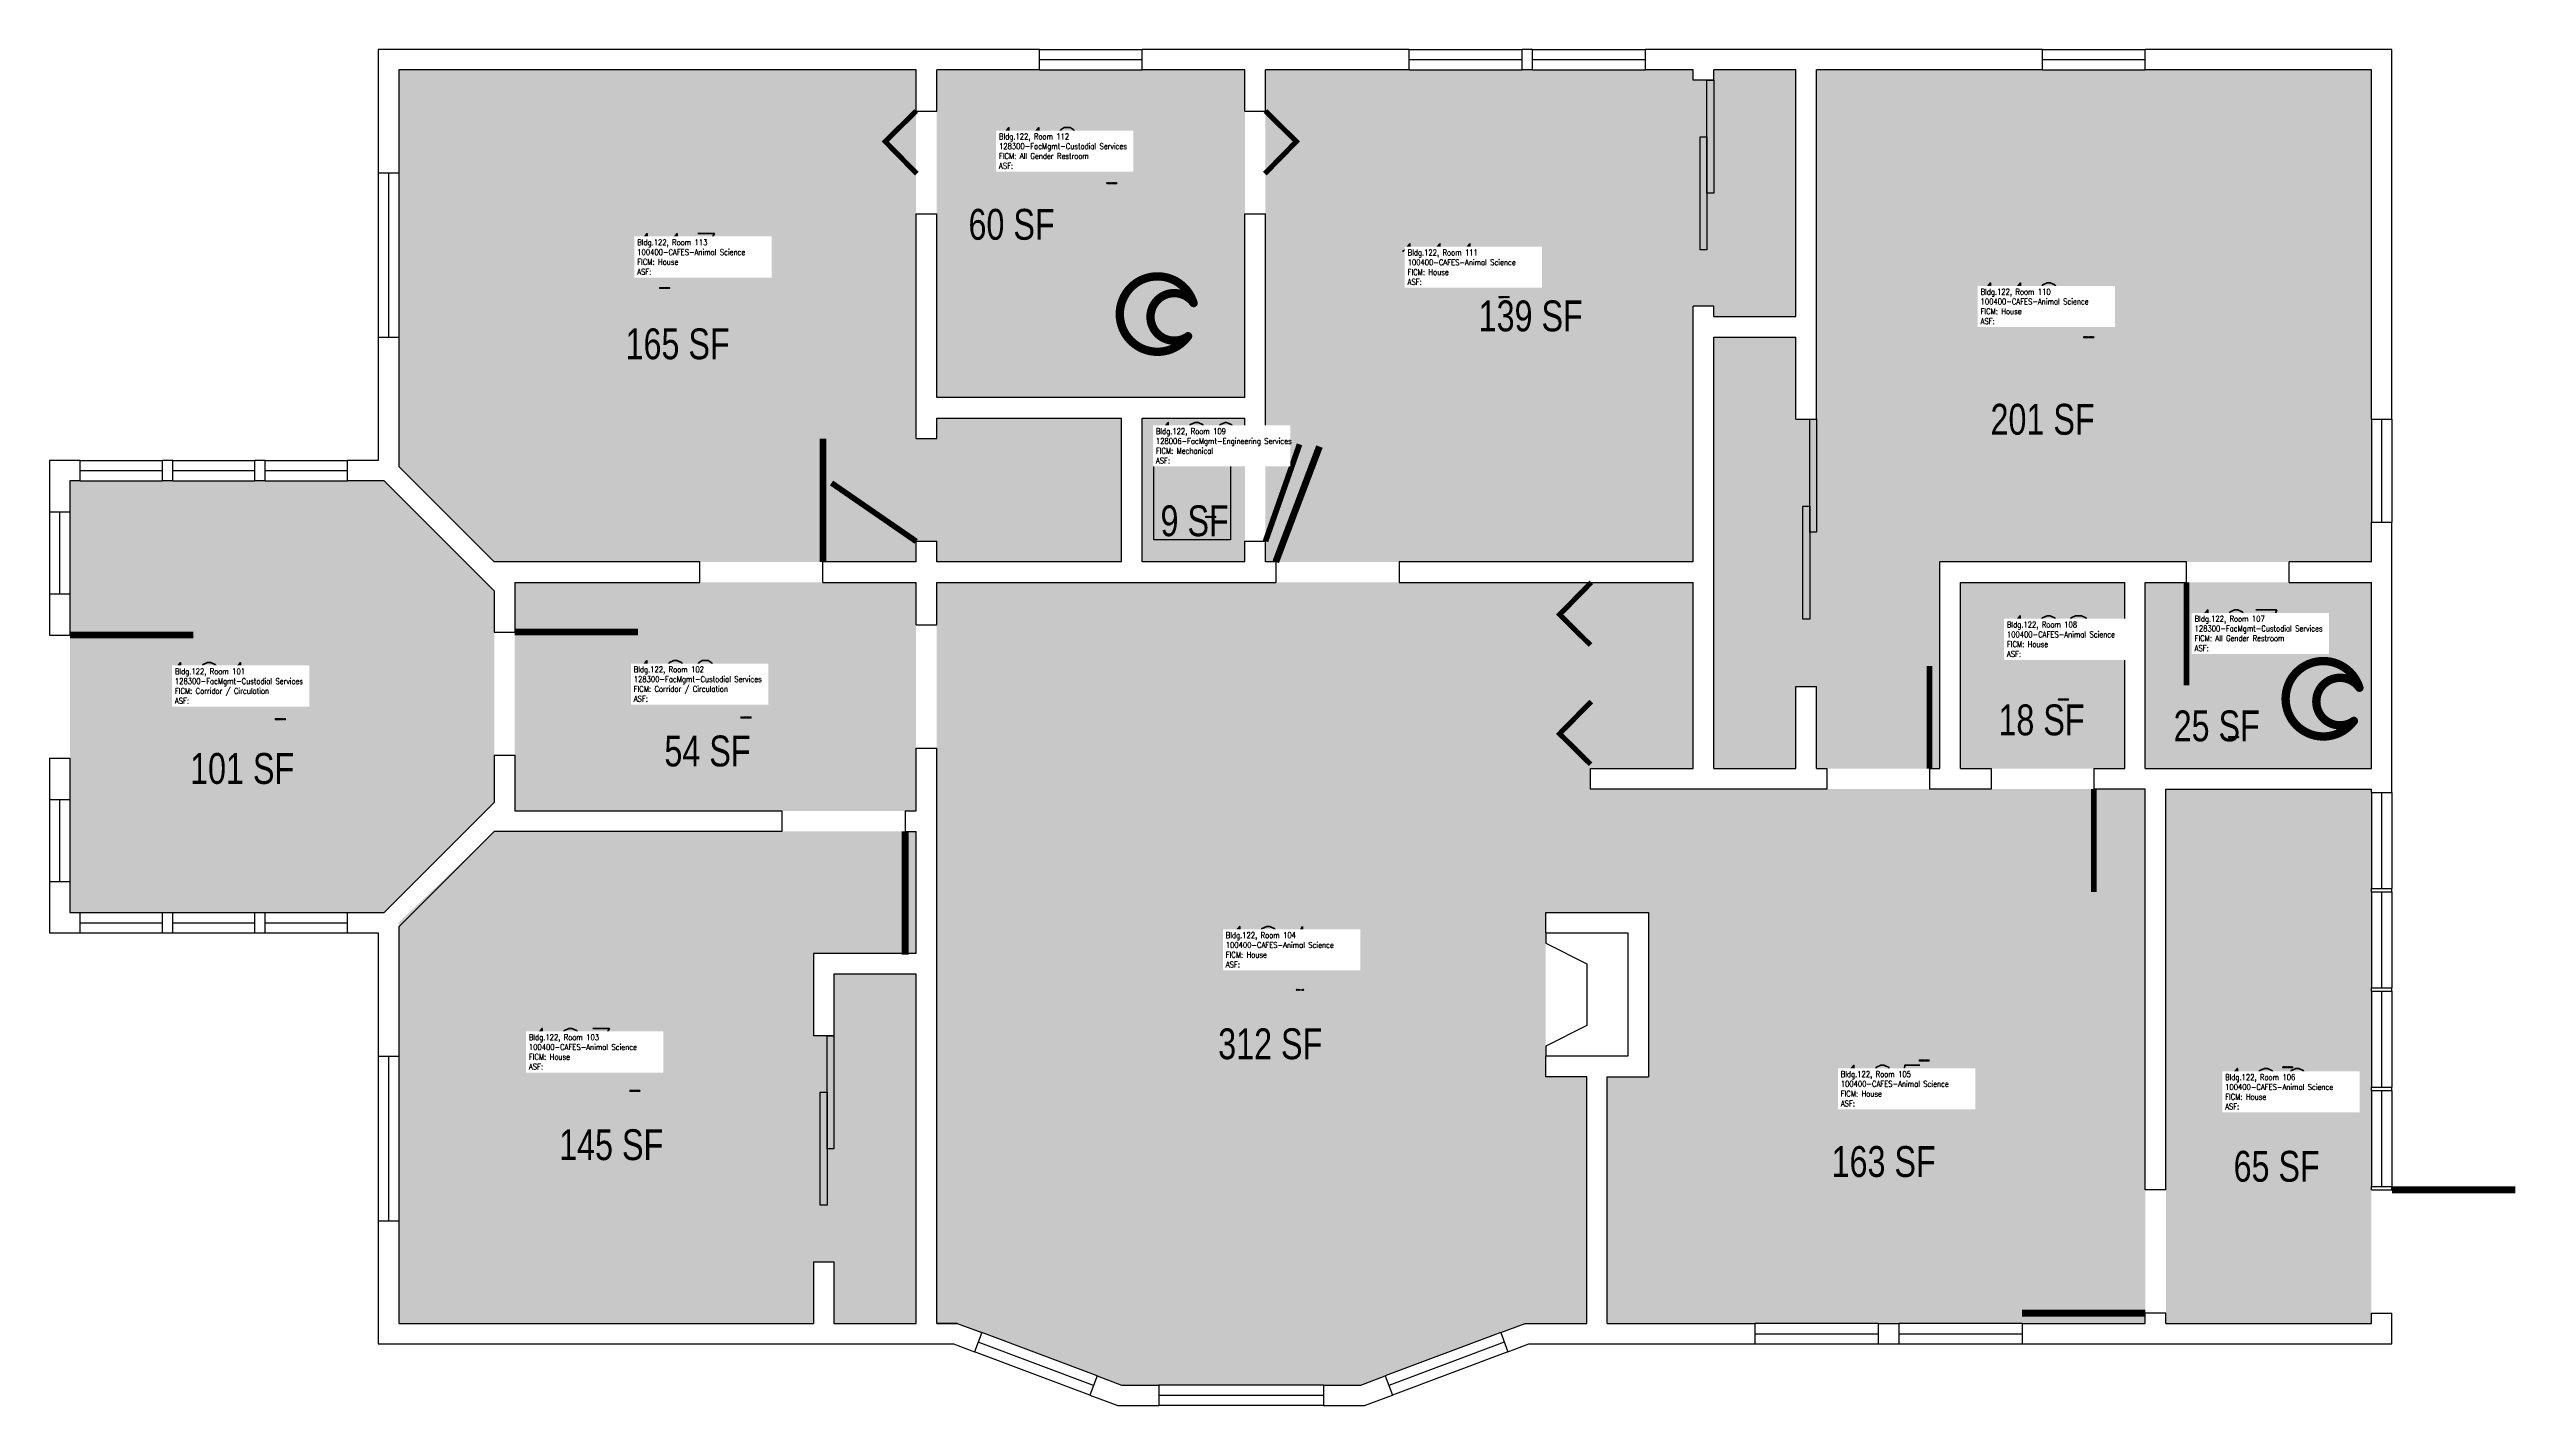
# Model space of a CAD drawing. Header units: inches. Extents: x -96 to 625, y -18 to 378.
import ezdxf
from ezdxf.enums import TextEntityAlignment as Align

# ---------------------------------------------------------------- set-up
doc = ezdxf.new("R2010")
doc.units = ezdxf.units.IN
doc.header["$LTSCALE"] = 10
doc.header["$MEASUREMENT"] = 0
doc.layers.get('0').update_dxf_attribs({"linetype": 'CONTINUOUS'})
for name, color, linetype in [('A-DOOR', 2, 'CONTINUOUS'), ('A-FLOR', 3, 'CONTINUOUS'), ('A-GLAZ', 1, 'CONTINUOUS'), ('A-GLAZ-SILL', 2, 'CONTINUOUS'), ('A-IDEN-ICON', 4, 'CONTINUOUS'), ('A-IDEN-RNUM', 7, 'CONTINUOUS'), ('A-IDEN-SNUM', 4, 'CONTINUOUS'), ('A-IDEN-VNUM', 4, 'CONTINUOUS'), ('A-WALL', 5, 'CONTINUOUS'), ('AREA-TEXT', 3, 'CONTINUOUS'), ('Rooms-Category-Color', 7, 'CONTINUOUS'), ('Rooms-College-Color', 7, 'CONTINUOUS'), ('Rooms-Department-Color', 7, 'CONTINUOUS'), ('Rooms-Division-Color', 7, 'CONTINUOUS'), ('Rooms-Information', 7, 'CONTINUOUS')]:
    doc.layers.add(name, color=color, linetype=linetype)
doc.styles.add('AREA', font='arial.ttf', dxfattribs={"width": 0.75, "height": 24})
doc.styles.add('ROOMSNUMBER', font='txt.shx', dxfattribs={"height": 0.03})
doc.styles.add('ROOMVNUMBER', font='simplex.shx', dxfattribs={"width": 0.85})

# ---------------------------------------------------------------- blocks, each defined once
blk = doc.blocks.new('CPBATH')
at = {"color": 0, "linetype": 'ByBlock', "const_width": 0.0127}
for points in [[(0.0571, 0.0168, 0.861492), (-0.0551, 0, 1)], [(0.0571, 0.0168, 0.729002), (-0.0084, -0.0042, 1)], [(-0.0551, 0, 0.726902), (0.0487, -0.0337, 1)], [(-0.0084, -0.0042, 0.609468), (0.0487, -0.0337, 1)]]:
    blk.add_lwpolyline(points, format="xyb", dxfattribs=at)
at = {"color": 0, "linetype": 'ByBlock', "const_width": 0.00637}
for points in [[(0.0544, 0.0152, 1), (0.0599, 0.0184, 1)], [(0.0459, -0.0353, 1), (0.0515, -0.0321, 1)]]:
    blk.add_lwpolyline(points, format="xyb", close=True, dxfattribs=at)

msp = doc.modelspace()

# ---------------------------------------------------------------- hatches: boundary and pattern name
at = {"layer": 'Rooms-Category-Color', "true_color": 0x728ef3}
for points in [[(157.09, 228.36), (157.09, 234.36), (163.09, 234.36), (163.09, 228.36), (217.09, 228.36), (217.09, 270.36), (163.09, 270.36), (163.09, 264.36), (157.09, 264.36), (157.09, 372), (6, 372), (6, 256.24), (33.88, 228.36)], [(259.09, 228.36), (259.09, 372), (384, 372), (384, 369), (390, 369), (390, 372), (414, 372), (414, 300), (390, 300), (390, 303), (384, 303), (384, 228.36)], [(582, 228.36), (456, 228.36), (456, 168), (420, 168), (420, 192), (414, 192), (414, 168), (390, 168), (390, 294), (414, 294), (414, 270), (420, 270), (420, 372), (582, 372)], [(384, 222.36), (163.09, 222.36), (163.09, 6), (169.09, 6), (217.09, -12), (286.91, -12), (334.91, 6), (352.91, 6), (352.91, 78), (340.91, 78), (340.91, 126), (370.91, 126), (370.91, 162), (354, 162), (354, 168), (384, 168)], [(462, 222.36), (510, 222.36), (510, 168), (462, 168)], [(358.91, 78), (358.91, 6), (516, 6), (516, 162), (370.91, 162), (370.91, 78)], [(582, 162), (522, 162), (522, 6), (582, 6)], [(157.09, 108), (133.09, 108), (133.09, 90), (127.09, 90), (127.09, 114), (157.09, 114), (157.09, 149.64), (33.88, 149.64), (6, 123), (6, 6), (127.09, 6), (127.09, 24), (133.09, 24), (133.09, 6), (157.09, 6), (157.09, 108), (133.09, 108)]]:
    msp.add_hatch(color=171, dxfattribs=at).paths.add_polyline_path(points)
at = {"layer": 'Rooms-Category-Color', "true_color": 0xadadad}
for points in [[(253.09, 276.36), (163.09, 276.36), (163.09, 372), (253.09, 372)], [(223.09, 270.36), (253.09, 270.36), (253.09, 228.36), (223.09, 228.36)], [(33.88, 158.12), (33.88, 219.88), (1.76, 252), (-90, 252), (-90, 126), (1.76, 126)], [(39.88, 222.36), (157.09, 222.36), (157.09, 155.64), (39.88, 155.64)], [(516, 222.36), (582, 222.36), (582, 168), (516, 168)]]:
    msp.add_hatch(color=253, dxfattribs=at).paths.add_polyline_path(points)
at = {"layer": 'Rooms-College-Color', "true_color": 0xadadad}
for points in [[(157.09, 228.36), (157.09, 234.36), (163.09, 234.36), (163.09, 228.36), (217.09, 228.36), (217.09, 270.36), (163.09, 270.36), (163.09, 264.36), (157.09, 264.36), (157.09, 372), (6, 372), (6, 256.24), (33.88, 228.36)], [(253.09, 276.36), (163.09, 276.36), (163.09, 372), (253.09, 372)], [(259.09, 228.36), (259.09, 372), (384, 372), (384, 369), (390, 369), (390, 372), (414, 372), (414, 300), (390, 300), (390, 303), (384, 303), (384, 228.36)], [(582, 228.36), (456, 228.36), (456, 168), (420, 168), (420, 192), (414, 192), (414, 168), (390, 168), (390, 294), (414, 294), (414, 270), (420, 270), (420, 372), (582, 372)], [(223.09, 270.36), (253.09, 270.36), (253.09, 228.36), (223.09, 228.36)], [(33.88, 158.12), (33.88, 219.88), (1.76, 252), (-90, 252), (-90, 126), (1.76, 126)], [(39.88, 222.36), (157.09, 222.36), (157.09, 155.64), (39.88, 155.64)], [(384, 222.36), (163.09, 222.36), (163.09, 6), (169.09, 6), (217.09, -12), (286.91, -12), (334.91, 6), (352.91, 6), (352.91, 78), (340.91, 78), (340.91, 126), (370.91, 126), (370.91, 162), (354, 162), (354, 168), (384, 168)], [(462, 222.36), (510, 222.36), (510, 168), (462, 168)], [(516, 222.36), (582, 222.36), (582, 168), (516, 168)], [(358.91, 78), (358.91, 6), (516, 6), (516, 162), (370.91, 162), (370.91, 78)], [(582, 162), (522, 162), (522, 6), (582, 6)], [(157.09, 108), (133.09, 108), (133.09, 90), (127.09, 90), (127.09, 114), (157.09, 114), (157.09, 149.64), (33.88, 149.64), (6, 123), (6, 6), (127.09, 6), (127.09, 24), (133.09, 24), (133.09, 6), (157.09, 6), (157.09, 108), (133.09, 108)]]:
    msp.add_hatch(color=253, dxfattribs=at).paths.add_polyline_path(points)
at = {"layer": 'Rooms-Department-Color', "true_color": 0xe3c5e1}
for points in [[(157.09, 228.36), (157.09, 234.36), (163.09, 234.36), (163.09, 228.36), (217.09, 228.36), (217.09, 270.36), (163.09, 270.36), (163.09, 264.36), (157.09, 264.36), (157.09, 372), (6, 372), (6, 256.24), (33.88, 228.36)], [(259.09, 228.36), (259.09, 372), (384, 372), (384, 369), (390, 369), (390, 372), (414, 372), (414, 300), (390, 300), (390, 303), (384, 303), (384, 228.36)], [(582, 228.36), (456, 228.36), (456, 168), (420, 168), (420, 192), (414, 192), (414, 168), (390, 168), (390, 294), (414, 294), (414, 270), (420, 270), (420, 372), (582, 372)], [(384, 222.36), (163.09, 222.36), (163.09, 6), (169.09, 6), (217.09, -12), (286.91, -12), (334.91, 6), (352.91, 6), (352.91, 78), (340.91, 78), (340.91, 126), (370.91, 126), (370.91, 162), (354, 162), (354, 168), (384, 168)], [(462, 222.36), (510, 222.36), (510, 168), (462, 168)], [(358.91, 78), (358.91, 6), (516, 6), (516, 162), (370.91, 162), (370.91, 78)], [(582, 162), (522, 162), (522, 6), (582, 6)], [(157.09, 108), (133.09, 108), (133.09, 90), (127.09, 90), (127.09, 114), (157.09, 114), (157.09, 149.64), (33.88, 149.64), (6, 123), (6, 6), (127.09, 6), (127.09, 24), (133.09, 24), (133.09, 6), (157.09, 6), (157.09, 108), (133.09, 108)]]:
    msp.add_hatch(color=254, dxfattribs=at).paths.add_polyline_path(points)
at = {"layer": 'Rooms-Department-Color', "true_color": 0xacacac}
for points in [[(253.09, 276.36), (163.09, 276.36), (163.09, 372), (253.09, 372)], [(223.09, 270.36), (253.09, 270.36), (253.09, 228.36), (223.09, 228.36)], [(33.88, 158.12), (33.88, 219.88), (1.76, 252), (-90, 252), (-90, 126), (1.76, 126)], [(39.88, 222.36), (157.09, 222.36), (157.09, 155.64), (39.88, 155.64)], [(516, 222.36), (582, 222.36), (582, 168), (516, 168)]]:
    msp.add_hatch(color=253, dxfattribs=at).paths.add_polyline_path(points)
at = {"layer": 'Rooms-Division-Color', "true_color": 0xe3c5e1}
for points in [[(157.09, 228.36), (157.09, 234.36), (163.09, 234.36), (163.09, 228.36), (217.09, 228.36), (217.09, 270.36), (163.09, 270.36), (163.09, 264.36), (157.09, 264.36), (157.09, 372), (6, 372), (6, 256.24), (33.88, 228.36)], [(259.09, 228.36), (259.09, 372), (384, 372), (384, 369), (390, 369), (390, 372), (414, 372), (414, 300), (390, 300), (390, 303), (384, 303), (384, 228.36)], [(582, 228.36), (456, 228.36), (456, 168), (420, 168), (420, 192), (414, 192), (414, 168), (390, 168), (390, 294), (414, 294), (414, 270), (420, 270), (420, 372), (582, 372)], [(384, 222.36), (163.09, 222.36), (163.09, 6), (169.09, 6), (217.09, -12), (286.91, -12), (334.91, 6), (352.91, 6), (352.91, 78), (340.91, 78), (340.91, 126), (370.91, 126), (370.91, 162), (354, 162), (354, 168), (384, 168)], [(462, 222.36), (510, 222.36), (510, 168), (462, 168)], [(358.91, 78), (358.91, 6), (516, 6), (516, 162), (370.91, 162), (370.91, 78)], [(582, 162), (522, 162), (522, 6), (582, 6)], [(157.09, 108), (133.09, 108), (133.09, 90), (127.09, 90), (127.09, 114), (157.09, 114), (157.09, 149.64), (33.88, 149.64), (6, 123), (6, 6), (127.09, 6), (127.09, 24), (133.09, 24), (133.09, 6), (157.09, 6), (157.09, 108), (133.09, 108)]]:
    msp.add_hatch(color=254, dxfattribs=at).paths.add_polyline_path(points)
at = {"layer": 'Rooms-Division-Color', "true_color": 0xadadad}
for points in [[(253.09, 276.36), (163.09, 276.36), (163.09, 372), (253.09, 372)], [(223.09, 270.36), (253.09, 270.36), (253.09, 228.36), (223.09, 228.36)], [(33.88, 158.12), (33.88, 219.88), (1.76, 252), (-90, 252), (-90, 126), (1.76, 126)], [(39.88, 222.36), (157.09, 222.36), (157.09, 155.64), (39.88, 155.64)], [(516, 222.36), (582, 222.36), (582, 168), (516, 168)]]:
    msp.add_hatch(color=253, dxfattribs=at).paths.add_polyline_path(points)

# ---------------------------------------------------------------- linework, layer by layer
at = {"layer": 'A-DOOR'}
for points in [[(390, 369), (390, 336), (388, 336), (388, 369)], [(388, 352.5), (388, 319.5), (386, 319.5), (386, 352.5)], [(420, 270), (420, 237), (418, 237), (418, 270)], [(418, 244.61), (418, 211.61), (416, 211.61), (416, 244.61)], [(133.09, 90), (133.09, 57), (131.09, 57), (131.09, 90)], [(131.09, 73.5), (131.09, 40.5), (129.09, 40.5), (129.09, 73.5)]]:
    msp.add_lwpolyline(points, close=True, dxfattribs=at)
for points in [[(129.88, 228.36, 2, 2, 0), (129.88, 264.36, 0, 0, 0.414214), (93.88, 228.36, 0, 0, -1)], [(157.09, 234.36, 1.67, 1.67, 0), (132.39, 251.39, 0, 0, -0.246664), (157.09, 264.36, 0, 0, -0.246664)], [(259.09, 234.36, 1.67, 1.67, 0), (269.04, 262.67, 0, 0, 0.084739), (259.09, 264.36, 0, 0, 0.084739)], [(262.09, 228.36, 2, 2, 0), (274.85, 262.03, 0, 0, -0.311682), (298.09, 228.36, 0, 0, -0.311682)], [(528, 222.36, 1.67, 1.67, 0), (528, 192.36, 0, 0, 0.414214), (558, 222.36, 0, 0, -1)], [(-90, 207, 2, 2, 0), (-54, 207, 0, 0, -0.414214), (-90, 171, 0, 0, 1)], [(39.88, 207.88, 2, 2, 0), (75.88, 207.88, 0, 0, -0.414214), (39.88, 171.88, 0, 0, 1)], [(453, 168, 1.67, 1.67, 0), (453, 198, 0, 0, 0.414214), (423, 168, 0, 0, -1)], [(501, 162, 1.67, 1.67, 0), (501, 132, 0, 0, -0.414214), (471, 162, 0, 0, 1)], [(153.88, 149.64, 2, 2, 0), (153.88, 113.64, 0, 0, -0.414214), (117.88, 149.64, 0, 0, 1)], [(516, 9, 2, 2, 0), (480, 9, 0, 0, -0.414214), (516, 45, 0, 0, 1)], [(588, 45, 2, 2, 0), (624, 45, 0, 0, -0.414214), (588, 9, 0, 0, 1)]]:
    msp.add_lwpolyline(points, format="xyseb", dxfattribs=at)
at = {"layer": 'A-FLOR'}
msp.add_lwpolyline([(226.45, 263.64), (248.91, 263.64), (248.91, 234.78), (226.45, 234.78)], close=True, dxfattribs=at)
msp.add_lwpolyline([(340.91, 120), (340.91, 117), (352.91, 111), (352.91, 93), (340.91, 87), (340.91, 84)], dxfattribs=at)
at = {"layer": 'A-GLAZ'}
for p, q in [((193.09, 375), (223.09, 375)), ((301.09, 375), (334.09, 375)), ((337.09, 375), (370.09, 375)), ((486, 375), (516, 375)), ((3, 342), (3, 294)), ((585, 270), (585, 240)), ((-87, 255), (-63, 255)), ((-60, 255), (-36, 255)), ((-33, 255), (-9, 255)), ((-93, 243), (-93, 219)), ((-93, 159), (-93, 135)), ((585, 160.99), (585, 132.99)), ((585, 131.99), (585, 103.99)), ((-87, 123), (-63, 123)), ((-60, 123), (-36, 123)), ((-33, 123), (-9, 123)), ((585, 102.99), (585, 74.99)), ((3, 84), (3, 36)), ((585, 73.99), (585, 45.99)), ((208.89, -12.13), (175.18, 0.51)), ((328.82, 0.51), (295.11, -12.13)), ((402, 3), (438, 3)), ((444, 3), (480, 3)), ((276, -15), (228, -15))]:
    msp.add_line(p, q, dxfattribs=at)
at = {"layer": 'A-GLAZ-SILL'}
for p, q in [((193.09, 378), (223.09, 378)), ((301.09, 378), (334.09, 378)), ((337.09, 378), (370.09, 378)), ((486, 378), (516, 378)), ((193.09, 372), (223.09, 372)), ((301.09, 372), (334.09, 372)), ((337.09, 372), (370.09, 372)), ((486, 372), (516, 372)), ((0, 342), (0, 294)), ((6, 342), (6, 294)), ((582, 270), (582, 240)), ((588, 270), (588, 240)), ((-87, 258), (-63, 258)), ((-60, 258), (-36, 258)), ((-33, 258), (-9, 258)), ((-87, 252), (-63, 252)), ((-60, 252), (-36, 252)), ((-33, 252), (-9, 252)), ((-96, 243), (-96, 219)), ((-90, 243), (-90, 219)), ((-96, 159), (-96, 135)), ((-90, 159), (-90, 135)), ((582, 160.99), (582, 132.99)), ((588, 160.99), (588, 132.99)), ((582, 131.99), (582, 103.99)), ((588, 131.99), (588, 103.99)), ((-87, 126), (-63, 126)), ((-60, 126), (-36, 126)), ((-33, 126), (-9, 126)), ((-87, 120), (-63, 120)), ((-60, 120), (-36, 120)), ((-33, 120), (-9, 120)), ((582, 102.99), (582, 74.99)), ((588, 102.99), (588, 74.99)), ((0, 84), (0, 36)), ((6, 84), (6, 36)), ((582, 73.99), (582, 45.99)), ((588, 73.99), (588, 45.99)), ((209.94, -9.32), (176.23, 3.32)), ((327.77, 3.32), (294.06, -9.32)), ((438, 6), (402, 6)), ((402, 0), (438, 0)), ((480, 6), (444, 6)), ((444, 0), (480, 0)), ((207.84, -14.94), (174.13, -2.3)), ((329.87, -2.3), (296.16, -14.94)), ((276, -12), (228, -12)), ((276, -18), (228, -18))]:
    msp.add_line(p, q, dxfattribs=at)
at = {"layer": 'A-GLAZ-SILL', "const_width": 1.5}
for points in [[(157.28, 341.69), (148.07, 351.1), (157.09, 360)], [(258.89, 341.69), (268.1, 351.1), (259.09, 360)], [(354.2, 222.36), (344.98, 212.96), (354, 204.06)], [(354.2, 187.59), (344.98, 178.19), (354, 169.29)]]:
    msp.add_lwpolyline(points, dxfattribs=at)
at = {"layer": 'A-WALL'}
for p, q in [((0, 378), (0, 342)), ((193.09, 378), (0, 378)), ((193.09, 372), (193.09, 378)), ((223.09, 372), (223.09, 378)), ((301.09, 378), (223.09, 378)), ((301.09, 372), (301.09, 378)), ((334.09, 372), (334.09, 378)), ((337.09, 378), (334.09, 378)), ((337.09, 372), (337.09, 378)), ((370.09, 372), (370.09, 378)), ((486, 378), (370.09, 378)), ((486, 372), (486, 378)), ((588, 378), (516, 378)), ((516, 372), (516, 378)), ((588, 270), (588, 378)), ((6, 372), (6, 342)), ((157.09, 372), (6, 372)), ((157.09, 360), (157.09, 372)), ((163.09, 360), (163.09, 372)), ((193.09, 372), (163.09, 372)), ((253.09, 372), (223.09, 372)), ((253.09, 360), (253.09, 372)), ((259.09, 360), (259.09, 372)), ((301.09, 372), (259.09, 372)), ((337.09, 372), (334.09, 372)), ((384, 372), (370.09, 372)), ((384, 369), (384, 372)), ((390, 369), (384, 369)), ((414, 372), (390, 372)), ((390, 369), (390, 372)), ((414, 300), (414, 372)), ((420, 270), (420, 372)), ((486, 372), (420, 372)), ((582, 372), (516, 372)), ((582, 270), (582, 372)), ((157.09, 360), (163.09, 360)), ((253.09, 360), (259.09, 360)), ((0, 342), (6, 342)), ((157.09, 330), (163.09, 330)), ((157.09, 264.36), (157.09, 330)), ((163.09, 276.36), (163.09, 330)), ((253.09, 330), (259.09, 330)), ((253.09, 276.36), (253.09, 330)), ((259.09, 264.36), (259.09, 330)), ((384, 228.36), (384, 303)), ((390, 303), (384, 303)), ((390, 300), (390, 303)), ((390, 300), (414, 300)), ((0, 294), (6, 294)), ((0, 294), (0, 258)), ((6, 294), (6, 256.24)), ((390, 168), (390, 294)), ((390, 294), (414, 294)), ((414, 270), (414, 294)), ((253.09, 276.36), (163.09, 276.36)), ((163.09, 270.36), (217.09, 270.36)), ((163.09, 264.36), (163.09, 270.36)), ((217.09, 228.36), (217.09, 270.36)), ((223.09, 228.36), (223.09, 270.36)), ((223.09, 270.36), (253.09, 270.36)), ((253.09, 264.36), (253.09, 270.36)), ((414, 270), (420, 270)), ((582, 270), (588, 270)), ((157.09, 264.36), (163.09, 264.36)), ((253.09, 264.36), (259.09, 264.36)), ((-96, 258), (-96, 243)), ((-87, 258), (-96, 258)), ((-87, 252), (-87, 258)), ((-63, 252), (-63, 258)), ((-60, 258), (-63, 258)), ((-60, 252), (-60, 258)), ((-36, 252), (-36, 258)), ((-33, 258), (-36, 258)), ((-33, 252), (-33, 258)), ((0, 258), (-9, 258)), ((-9, 252), (-9, 258)), ((6, 256.24), (33.88, 228.36)), ((-90, 252), (-90, 243)), ((-87, 252), (-90, 252)), ((-60, 252), (-63, 252)), ((-33, 252), (-36, 252)), ((1.76, 252), (-9, 252)), ((1.76, 252), (33.88, 219.88)), ((-96, 243), (-90, 243)), ((582, 228.36), (582, 240)), ((582, 240), (588, 240)), ((588, 160.99), (588, 240)), ((157.09, 228.36), (157.09, 234.36)), ((157.09, 234.36), (163.09, 234.36)), ((163.09, 228.36), (163.09, 234.36)), ((253.09, 228.36), (253.09, 234.36)), ((253.09, 234.36), (259.09, 234.36)), ((259.09, 228.36), (259.09, 234.36)), ((93.88, 228.36), (33.88, 228.36)), ((93.88, 222.36), (93.88, 228.36)), ((129.88, 222.36), (129.88, 228.36)), ((157.09, 228.36), (129.88, 228.36)), ((217.09, 228.36), (163.09, 228.36)), ((253.09, 228.36), (223.09, 228.36)), ((262.09, 228.36), (259.09, 228.36)), ((262.09, 228.36), (262.09, 222.36)), ((384, 228.36), (298.09, 228.36)), ((298.09, 228.36), (298.09, 222.36)), ((456, 168), (456, 228.36)), ((528, 228.36), (456, 228.36)), ((528, 222.36), (528, 228.36)), ((582, 228.36), (558, 228.36)), ((558, 222.36), (558, 228.36)), ((-96, 219), (-90, 219)), ((-96, 219), (-96, 207)), ((-90, 219), (-90, 207)), ((33.88, 219.88), (33.88, 207.88)), ((39.88, 222.36), (39.88, 207.88)), ((39.88, 222.36), (93.88, 222.36)), ((129.88, 222.36), (157.09, 222.36)), ((157.09, 210), (157.09, 222.36)), ((163.09, 222.36), (262.09, 222.36)), ((163.09, 210), (163.09, 222.36)), ((298.09, 222.36), (384, 222.36)), ((384, 168), (384, 222.36)), ((462, 168), (462, 222.36)), ((462, 222.36), (510, 222.36)), ((510, 168), (510, 222.36)), ((516, 168), (516, 222.36)), ((516, 222.36), (528, 222.36)), ((558, 222.36), (582, 222.36)), ((582, 168), (582, 222.36)), ((157.09, 210), (163.09, 210)), ((-96, 207), (-90, 207)), ((33.88, 207.88), (39.88, 207.88)), ((414, 168), (414, 192)), ((414, 192), (420, 192)), ((420, 168), (420, 192)), ((157.09, 174), (163.09, 174)), ((157.09, 155.64), (157.09, 174)), ((163.09, 114), (163.09, 174)), ((-96, 171), (-96, 159)), ((-96, 171), (-90, 171)), ((-90, 171), (-90, 159)), ((33.88, 171.88), (39.88, 171.88)), ((33.88, 171.88), (33.88, 158.12)), ((39.88, 171.88), (39.88, 155.64)), ((354, 168), (384, 168)), ((390, 168), (414, 168)), ((420, 168), (423, 168)), ((423, 168), (423, 162)), ((453, 168), (453, 162)), ((453, 168), (456, 168)), ((462, 168), (471, 168)), ((471, 168), (471, 162)), ((501, 168), (501, 162)), ((501, 168), (510, 168)), ((516, 168), (582, 168)), ((-96, 159), (-90, 159)), ((423, 162), (354, 162)), ((471, 162), (453, 162)), ((516, 162), (501, 162)), ((516, 45), (516, 162)), ((522, 162), (582, 162)), ((522, 45), (522, 162)), ((582, 160.99), (582, 162)), ((582, 160.99), (588, 160.99)), ((1.76, 126), (33.88, 158.12)), ((39.88, 155.64), (117.88, 155.64)), ((117.88, 155.64), (117.88, 149.64)), ((153.88, 155.64), (153.88, 149.64)), ((153.88, 155.64), (157.09, 155.64)), ((6, 121.76), (33.88, 149.64)), ((117.88, 149.64), (33.88, 149.64)), ((153.88, 149.64), (157.09, 149.64)), ((157.09, 114), (157.09, 149.64)), ((-96, 135), (-90, 135)), ((-96, 135), (-96, 120)), ((-90, 135), (-90, 126)), ((582, 132.99), (588, 132.99)), ((582, 131.99), (582, 132.99)), ((582, 131.99), (588, 131.99)), ((588, 131.99), (588, 132.99)), ((-90, 126), (-87, 126)), ((-87, 120), (-87, 126)), ((-63, 120), (-63, 126)), ((-63, 126), (-60, 126)), ((-60, 120), (-60, 126)), ((-36, 120), (-36, 126)), ((-36, 126), (-33, 126)), ((-33, 120), (-33, 126)), ((-9, 120), (-9, 126)), ((-9, 126), (1.76, 126)), ((340.91, 126), (370.91, 126)), ((340.91, 120), (340.91, 126)), ((370.91, 126), (370.91, 78)), ((-96, 120), (-87, 120)), ((-63, 120), (-60, 120)), ((-36, 120), (-33, 120)), ((-9, 120), (0, 120)), ((0, 120), (0, 84)), ((6, 121.76), (6, 84)), ((340.91, 120), (364.91, 120)), ((364.91, 120), (364.91, 84)), ((157.09, 114), (127.09, 114)), ((127.09, 114), (127.09, 90)), ((163.09, 6), (163.09, 114)), ((157.09, 108), (133.09, 108)), ((133.09, 108), (133.09, 90)), ((157.09, 6), (157.09, 108)), ((582, 103.99), (588, 103.99)), ((582, 102.99), (582, 103.99)), ((582, 102.99), (588, 102.99)), ((588, 102.99), (588, 103.99)), ((133.09, 90), (127.09, 90)), ((0, 84), (6, 84)), ((364.91, 84), (340.91, 84)), ((340.91, 78), (340.91, 84)), ((352.91, 78), (340.91, 78)), ((352.91, 6), (352.91, 78)), ((358.91, 6), (358.91, 78)), ((358.91, 78), (370.91, 78)), ((582, 74.99), (588, 74.99)), ((582, 73.99), (582, 74.99)), ((582, 73.99), (588, 73.99)), ((588, 73.99), (588, 74.99)), ((522, 45), (516, 45)), ((582, 45), (582, 45.99)), ((582, 45.99), (588, 45.99)), ((582, 45), (588, 45)), ((588, 45), (588, 45.99)), ((0, 36), (6, 36)), ((0, 36), (0, 0)), ((6, 36), (6, 6)), ((127.09, 24), (133.09, 24)), ((516, 6), (516, 9)), ((522, 9), (516, 9)), ((522, 6), (522, 9)), ((582, 6), (582, 9)), ((582, 9), (588, 9)), ((588, 0), (588, 9)), ((0, 0), (168, 0)), ((6, 6), (127.09, 6)), ((133.09, 6), (157.09, 6)), ((169.09, 6), (163.09, 6)), ((163.09, 6), (169.09, 6)), ((169.09, 6), (176.23, 3.32)), ((176.23, 3.32), (174.13, -2.3)), ((327.77, 3.32), (334.91, 6)), ((327.77, 3.32), (329.87, -2.3)), ((334.91, 6), (352.91, 6)), ((336, 0), (402, 0)), ((358.91, 6), (402, 6)), ((402, 6), (402, 0)), ((438, 6), (438, 0)), ((438, 6), (444, 6)), ((438, 0), (444, 0)), ((444, 6), (444, 0)), ((480, 6), (480, 0)), ((480, 6), (516, 6)), ((480, 0), (588, 0)), ((522, 6), (582, 6)), ((209.94, -9.32), (207.84, -14.94)), ((209.94, -9.32), (217.09, -12)), ((217.09, -12), (228, -12)), ((228, -12), (228, -18)), ((276, -12), (276, -18)), ((276, -12), (286.91, -12)), ((286.91, -12), (294.06, -9.32)), ((294.06, -9.32), (296.16, -14.94))]:
    msp.add_line(p, q, dxfattribs=at)
for points in [[(354, 162), (354, 168)], [(127.09, 24), (127.09, 6)], [(133.09, 24), (133.09, 6)], [(168, 0), (174.13, -2.3)], [(329.87, -2.3), (336, 0)], [(207.84, -14.94), (216, -18), (228, -18)], [(276, -18), (288, -18), (296.16, -14.94)]]:
    msp.add_lwpolyline(points, dxfattribs=at)

# ---------------------------------------------------------------- block references
at = {"layer": 'A-IDEN-ICON', "xscale": 192, "yscale": 192, "zscale": 192, "rotation": 8.337633264175721e-10}
for p in [(227.13, 300.71), (567.54, 188.39)]:
    msp.add_blockref('CPBATH', p, dxfattribs=at)

# ---------------------------------------------------------------- texts
at = {"layer": 'A-IDEN-RNUM', "style": 'ROOMSNUMBER'}
for s, p in [('0112-00', (212.66, 338.74)), ('0113-00', (82.08, 308.16)), ('0111-00', (327.21, 305.5)), ('0110-00', (497.93, 293.76)), ('0109-00', (241.53, 241.31)), ('0108-00', (490.55, 188.01)), ('0101-00', (-30.09, 182.27)), ('0102-00', (105.86, 182.74)), ('0107-00', (540.23, 177.03)), ('0104-00', (268.04, 103.2)), ('0105-00', (449.87, 82.58)), ('0106-00', (556.03, 80.62)), ('0103-00', (73.42, 73.74))]:
    msp.add_text(s, height=0.36, dxfattribs=at).set_placement(p)
at = {"layer": 'A-IDEN-SNUM', "style": 'ROOMSNUMBER'}
for s, p in [('1220011200', (212.66, 338.74)), ('1220011300', (82.08, 308.16)), ('1220011100', (327.21, 305.5)), ('1220011000', (497.93, 293.76)), ('1220010900', (241.53, 241.31)), ('1220010800', (490.55, 188.01)), ('1220010100', (-30.09, 182.27)), ('1220010200', (105.86, 182.74)), ('1220010700', (540.23, 177.03)), ('1220010400', (259.89, 115.92)), ('1220010500', (449.87, 82.58)), ('1220010600', (556.03, 80.62)), ('1220010300', (73.42, 73.74))]:
    msp.add_text(s, height=0.36, dxfattribs=at).set_placement(p)
at = {"layer": 'A-IDEN-VNUM', "style": 'ROOMVNUMBER', "width": 0.85}
for s, p in [('112', (192.46, 349.15)), ('113', (86.83, 318.23)), ('111', (309.59, 315.25)), ('110', (479.07, 303.8)), ('109', (238.99, 263.07)), ('108', (487.75, 206.61)), ('107', (542.55, 208.33)), ('101', (-49.38, 192.96)), ('102', (86.78, 193.54)), ('104', (259.89, 115.92)), ('103', (56.16, 86.12)), ('105', (439.22, 75.36)), ('106', (551.21, 74.46))]:
    msp.add_text(s, height=12, dxfattribs=at).set_placement(p, align=Align.MIDDLE_CENTER)
at = {"layer": 'AREA-TEXT', "style": 'AREA', "width": 0.75}
for s, p in [('60 SF', (184.95, 326.92)), ('139 SF', (336.54, 300.18)), ('165 SF', (87.44, 292.03)), ('201 SF', (486, 270)), ('9 SF', (238.41, 240.36)), ('18 SF', (485.68, 182.23)), ('25 SF', (536.85, 180.47)), ('54 SF', (96.16, 173.15)), ('101 SF', (-39.71, 168.04)), ('312 SF', (260.48, 87.65)), ('145 SF', (68.04, 58.19)), ('163 SF', (439.6, 53.27)), ('65 SF', (554.35, 51.88))]:
    msp.add_text(s, height=9, dxfattribs=at).set_placement(p, align=Align.MIDDLE_CENTER)

# ---------------------------------------------------------------- next in the draw order: texts
at = {"layer": 'Rooms-Information', "char_height": 1.7143, "width": 38.4, "attachment_point": 7, "style": 'ROOMVNUMBER', "bg_fill": 3, "box_fill_scale": 1.5, "bg_fill_color": 256, "bg_fill_true_color": 13158600, "bg_fill_transparency": 0}
for s, insert in [('Bldg.122, Room 112^M^J128300-FacMgmt-Custodial Services^M^JFICM: All Gender Restroom^M^JASF: ', (181.29, 343.15)), ('Bldg.122, Room 113^M^J100400-CAFES-Animal Science^M^JFICM: House^M^JASF: ', (75.66, 312.23)), ('Bldg.122, Room 111^M^J100400-CAFES-Animal Science^M^JFICM: House^M^JASF: ', (300.61, 309.25)), ('Bldg.122, Room 110^M^J100400-CAFES-Animal Science^M^JFICM: House^M^JASF: ', (467.9, 297.8)), ('Bldg.122, Room 109^M^J128006-FacMgmt-Engineering Services^M^JFICM: Mechanical^M^JASF: ', (227.09, 257.07)), ('Bldg.122, Room 108^M^J100400-CAFES-Animal Science^M^JFICM: House^M^JASF: ', (475.6, 200.61)), ('Bldg.122, Room 107^M^J128300-FacMgmt-Custodial Services^M^JFICM: All Gender Restroom^M^JASF: ', (530.4, 202.33)), ('Bldg.122, Room 101^M^J128300-FacMgmt-Custodial Services^M^JFICM: Corridor / Circulation^M^JASF: ', (-59.34, 186.96)), ('Bldg.122, Room 102^M^J128300-FacMgmt-Custodial Services^M^JFICM: Corridor / Circulation^M^JASF: ', (74.64, 187.54)), ('Bldg.122, Room 104^M^J100400-CAFES-Animal Science^M^JFICM: House^M^JASF: ', (247.5, 109.92)), ('Bldg.122, Room 103^M^J100400-CAFES-Animal Science^M^JFICM: House^M^JASF: ', (44.02, 80.12)), ('Bldg.122, Room 105^M^J100400-CAFES-Animal Science^M^JFICM: House^M^JASF: ', (427.08, 69.36)), ('Bldg.122, Room 106^M^J100400-CAFES-Animal Science^M^JFICM: House^M^JASF: ', (539.31, 68.46))]:
    msp.add_mtext(s, dxfattribs=dict(at, insert=insert))

doc.saveas('drawing.dxf')
